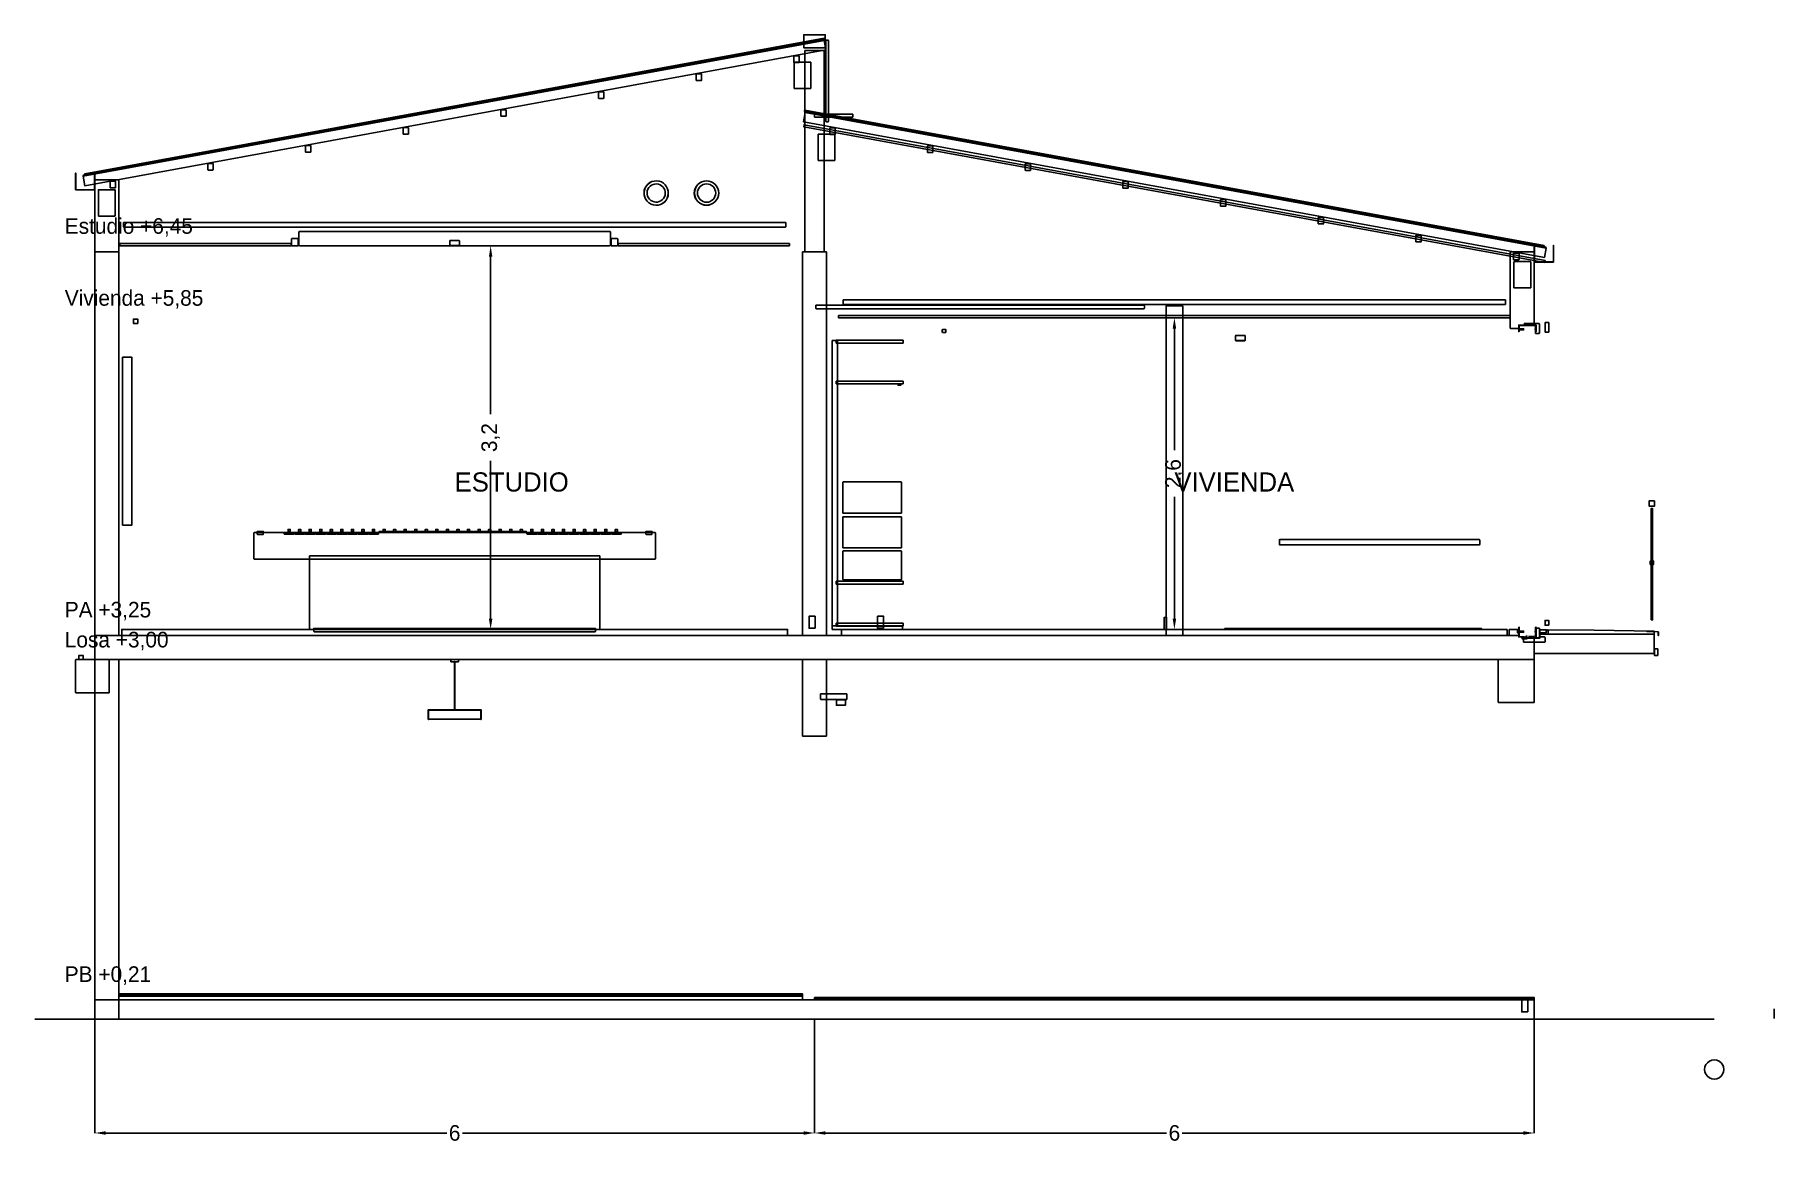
# Model space of a CAD drawing. Header units: metres. Extents: x 439.5 to 502.8, y -1 to 8.2.
# Drawn here: x 439.5 to 454, y -1.04 to 8.21 of the extents above.
import ezdxf

# ---------------------------------------------------------------- set-up
doc = ezdxf.new("R2010")
doc.units = ezdxf.units.M
for name, color, linetype in [('CORTE', 7, 'Continuous'), ('COTAS', 4, 'Continuous'), ('TEXTOS', 7, 'Continuous'), ('VISTA', 8, 'Continuous')]:
    doc.layers.add(name, color=color, linetype=linetype)
doc.dimstyles.get("Standard").update_dxf_attribs({"dimtxt": 2.5, "dimasz": 2.5, "dimexe": 1.25, "dimexo": 0.625, "dimtad": 1, "dimcen": 2.5, "dimazin": 3, "dimtfac": 1, "dimtmove": 0, "dimatfit": 3})

msp = doc.modelspace()

# ---------------------------------------------------------------- texts
at = {"layer": 'TEXTOS'}
for s, height, p in [('Estudio +6,45', 0.13, (439.75, 6.55)), ('Vivienda +5,85', 0.13, (439.75, 5.95)), ('ESTUDIO', 0.16, (443, 4.4)), ('VIVIENDA', 0.16, (449, 4.4)), ('PA +3,25', 0.13, (439.75, 3.35)), ('Losa +3,00', 0.13, (439.75, 3.1)), ('PB +0,21', 0.13, (439.75, 0.31))]:
    msp.add_text(s, height=height, dxfattribs=at).set_placement(p)

# ---------------------------------------------------------------- blocks, each defined once
blk = doc.blocks.new('_CLOSEDFILLED')
at = {"color": 0, "linetype": 'BYBLOCK'}
blk.add_solid([(-1, 0.16), (0, 0), (-1, -0.16)], dxfattribs=at)
blk = doc.blocks.new('*D1')
for p, q in [((443.3, 6.45), (443.3, 6.45)), ((443.3, 5.045), (443.3, 6.36)), ((443.3, 3.34), (443.3, 4.655)), ((443.3, 3.25), (443.3, 3.25))]:
    blk.add_line(p, q)
at = {"layer": 'Defpoints'}
for p in [(443.3, 6.45), (443.3, 3.25), (443.3, 3.25)]:
    blk.add_point(p, dxfattribs=at)
at = {"layer": 'COTAS', "xscale": 0.09, "yscale": 0.09}
for p, rotation in [((443.3, 6.45), 90), ((443.3, 3.25), 270)]:
    blk.add_blockref('_CLOSEDFILLED', p, dxfattribs=dict(at, rotation=rotation))
at = {"layer": 'COTAS', "insert": (443.3, 4.85), "char_height": 0.13, "attachment_point": 5, "rotation": 90}
blk.add_mtext('3,2', dxfattribs=at)
blk = doc.blocks.new('*D2')
for p, q in [((449, 5.85), (449, 5.85)), ((449, 4.745), (449, 5.76)), ((449, 3.34), (449, 4.355)), ((449, 3.25), (449, 3.25))]:
    blk.add_line(p, q)
at = {"layer": 'Defpoints'}
for p in [(449, 5.85), (449, 3.25), (449, 3.25)]:
    blk.add_point(p, dxfattribs=at)
at = {"layer": 'COTAS', "xscale": 0.09, "yscale": 0.09}
for p, rotation in [((449, 5.85), 90), ((449, 3.25), 270)]:
    blk.add_blockref('_CLOSEDFILLED', p, dxfattribs=dict(at, rotation=rotation))
at = {"layer": 'COTAS', "insert": (449, 4.55), "char_height": 0.13, "attachment_point": 5, "rotation": 90}
blk.add_mtext('2,6', dxfattribs=at)
blk = doc.blocks.new('*D3')
for p, q in [((440, 0), (440, -0.95)), ((446, 0), (446, -0.95)), ((440.09, -0.95), (442.935, -0.95)), ((443.065, -0.95), (445.91, -0.95))]:
    blk.add_line(p, q)
at = {"layer": 'Defpoints'}
for p in [(440, 0), (446, 0), (440, -0.95)]:
    blk.add_point(p, dxfattribs=at)
at = {"layer": 'COTAS', "xscale": 0.09, "yscale": 0.09, "rotation": 180}
blk.add_blockref('_CLOSEDFILLED', (440, -0.95), dxfattribs=at)
at = {"layer": 'COTAS', "xscale": 0.09, "yscale": 0.09}
blk.add_blockref('_CLOSEDFILLED', (446, -0.95), dxfattribs=at)
at = {"layer": 'COTAS', "insert": (443, -0.95), "char_height": 0.13, "attachment_point": 5}
blk.add_mtext('6', dxfattribs=at)
blk = doc.blocks.new('*D4')
for p, q in [((446, 0), (446, -0.95)), ((452, 0), (452, -0.95)), ((446.09, -0.95), (448.935, -0.95)), ((449.065, -0.95), (451.91, -0.95))]:
    blk.add_line(p, q)
at = {"layer": 'Defpoints'}
for p in [(446, 0), (452, 0), (446, -0.95)]:
    blk.add_point(p, dxfattribs=at)
at = {"layer": 'COTAS', "xscale": 0.09, "yscale": 0.09, "rotation": 180}
blk.add_blockref('_CLOSEDFILLED', (446, -0.95), dxfattribs=at)
at = {"layer": 'COTAS', "xscale": 0.09, "yscale": 0.09}
blk.add_blockref('_CLOSEDFILLED', (452, -0.95), dxfattribs=at)
at = {"layer": 'COTAS', "insert": (449, -0.95), "char_height": 0.13, "attachment_point": 5}
blk.add_mtext('6', dxfattribs=at)

# ---------------------------------------------------------------- dimensions: what is measured, and where the dimension line sits
at = {"layer": 'COTAS'}
for base, p1, p2, picture, middle in [((443.3, 3.25), (443.3, 3.25), (443.3, 6.45), '*D1', (443.3, 4.85)), ((449, 3.25), (449, 3.25), (449, 5.85), '*D2', (449, 4.55))]:
    dim = msp.add_linear_dim(base=base, p1=p1, p2=p2, angle=90, dimstyle='Standard', override={"dimtxt": 0.13, "dimasz": 0.09}, dxfattribs=at)
    dim.commit()
    dim.dimension.update_dxf_attribs({"geometry": picture, "text_midpoint": middle})
for base, p1, p2, picture, middle in [((440, -0.95), (440, 0), (446, 0), '*D3', (443, -0.95)), ((446, -0.95), (446, 0), (452, 0), '*D4', (449, -0.95))]:
    dim = msp.add_linear_dim(base=base, p1=p1, p2=p2, dimstyle='Standard', override={"dimtxt": 0.13, "dimasz": 0.09}, dxfattribs=at)
    dim.commit()
    dim.dimension.update_dxf_attribs({"geometry": picture, "text_midpoint": middle})

# ---------------------------------------------------------------- linework, layer by layer
at = {"layer": 'CORTE'}
for p, q in [((439.84, 2.997), (439.841, 2.998)), ((439.84, 2.997), (439.84, 2.995)), ((439.84, 2.86), (439.84, 2.995)), ((439.842, 2.999), (439.841, 2.999)), ((439.841, 2.998), (439.841, 2.999)), ((439.841, 2.998), (439.841, 2.998)), ((439.843, 3), (439.842, 2.999)), ((439.842, 2.999), (439.842, 2.999)), ((439.844, 3), (439.843, 3)), ((439.98, 3), (439.844, 3)), ((440.115, 3), (439.98, 3)), ((440, 2.997), (440.001, 2.998)), ((440, 2.997), (440, 2.995)), ((440, 1.5), (440, 2.995)), ((440.002, 2.999), (440.001, 2.999)), ((440.001, 2.998), (440.001, 2.999)), ((440.001, 2.998), (440.001, 2.998)), ((440.003, 3), (440.002, 2.999)), ((440.002, 2.999), (440.002, 2.999)), ((440.005, 3), (440.003, 3)), ((440.1, 3), (440.005, 3)), ((440.195, 3), (440.1, 3)), ((440.117, 3), (440.115, 3)), ((440.118, 2.999), (440.117, 3)), ((440.118, 2.999), (440.118, 2.999)), ((440.119, 2.999), (440.118, 2.999)), ((440.119, 2.999), (440.119, 2.998)), ((440.119, 2.998), (440.12, 2.997)), ((440.119, 2.998), (440.119, 2.998)), ((440.12, 2.995), (440.12, 2.997)), ((440.12, 2.995), (440.12, 2.86)), ((440.197, 3), (440.195, 3)), ((440.198, 2.999), (440.197, 3)), ((440.198, 2.999), (440.198, 2.999)), ((440.199, 2.999), (440.198, 2.999)), ((440.199, 2.999), (440.199, 2.998)), ((440.199, 2.998), (440.2, 2.997)), ((440.199, 2.998), (440.199, 2.998)), ((440.2, 2.995), (440.2, 2.997)), ((440.2, 2.995), (440.2, 1.5)), ((439.84, 2.86), (439.84, 2.724)), ((440.12, 2.724), (440.12, 2.86)), ((439.84, 2.723), (439.84, 2.724)), ((439.84, 2.723), (439.841, 2.722)), ((439.841, 2.722), (439.841, 2.721)), ((439.841, 2.722), (439.841, 2.722)), ((439.841, 2.721), (439.842, 2.721)), ((439.842, 2.721), (439.842, 2.721)), ((439.842, 2.721), (439.843, 2.72)), ((439.843, 2.72), (439.844, 2.72)), ((439.844, 2.72), (439.98, 2.72)), ((439.98, 2.72), (439.98, 2.72)), ((439.98, 2.72), (440.115, 2.72)), ((440.115, 2.72), (440.117, 2.72)), ((440.117, 2.72), (440.118, 2.721)), ((440.118, 2.721), (440.118, 2.721)), ((440.118, 2.721), (440.119, 2.721)), ((440.119, 2.722), (440.12, 2.723)), ((440.119, 2.721), (440.119, 2.722)), ((440.119, 2.722), (440.119, 2.722)), ((440.12, 2.724), (440.12, 2.723)), ((440, 1.5), (440, 1.5)), ((440, 1.5), (440, 0.004)), ((440.2, 0.004), (440.2, 1.5)), ((440, 0.003), (440, 0.004)), ((440, 0.003), (440.001, 0.002)), ((440.001, 0.002), (440.001, 0.001)), ((440.001, 0.002), (440.001, 0.002)), ((440.001, 0.001), (440.002, 0.001)), ((440.002, 0.001), (440.002, 0.001)), ((440.002, 0.001), (440.003, 0)), ((440.003, 0), (440.005, 0)), ((440.005, 0), (440.1, 0)), ((440.1, 0), (440.195, 0)), ((440.195, 0), (440.197, 0)), ((440.197, 0), (440.198, 0.001)), ((440.198, 0.001), (440.198, 0.001)), ((440.198, 0.001), (440.199, 0.001)), ((440.199, 0.002), (440.2, 0.003)), ((440.199, 0.001), (440.199, 0.002)), ((440.199, 0.002), (440.199, 0.002)), ((440.2, 0.004), (440.2, 0.003))]:
    msp.add_line(p, q, dxfattribs=at)
for points in [[(446.079, 8.17), (439.902, 7.037), (439.902, 7.038), (446.079, 8.17), (446.079, 8.17)], [(446.093, 8.084), (439.916, 6.951), (439.902, 7.03), (446.079, 8.162), (446.093, 8.084)], [(446.095, 7.486), (446.094, 7.487), (446.094, 8.163), (446.095, 8.164), (446.096, 8.165), (446.114, 8.165), (446.115, 8.164), (446.116, 8.163), (446.116, 7.487), (446.115, 7.486), (446.114, 7.485), (446.096, 7.485), (446.095, 7.486)], [(445.828, 7.979), (445.827, 7.98), (445.827, 8.031), (445.828, 8.032), (445.829, 8.033), (445.87, 8.033), (445.872, 8.032), (445.873, 8.031), (445.873, 7.98), (445.872, 7.979), (445.87, 7.978), (445.829, 7.978), (445.828, 7.979)], [(445.831, 7.762), (445.83, 7.764), (445.83, 7.98), (445.831, 7.981), (445.832, 7.982), (445.968, 7.982), (445.969, 7.981), (445.97, 7.98), (445.97, 7.764), (445.969, 7.762), (445.968, 7.762), (445.832, 7.762), (445.831, 7.762)], [(445.921, 6.401), (445.92, 6.402), (445.92, 8.078), (445.921, 8.079), (445.922, 8.08), (446.078, 8.08), (446.079, 8.079), (446.08, 8.078), (446.08, 6.402), (446.079, 6.401), (446.078, 6.4), (445.922, 6.4), (445.921, 6.401)], [(445.014, 7.829), (445.013, 7.831), (445.013, 7.882), (445.014, 7.883), (445.015, 7.884), (445.056, 7.884), (445.058, 7.883), (445.058, 7.882), (445.058, 7.831), (445.058, 7.829), (445.056, 7.829), (445.015, 7.829), (445.014, 7.829)], [(444.2, 7.68), (444.199, 7.681), (444.199, 7.732), (444.2, 7.734), (444.201, 7.734), (444.242, 7.734), (444.243, 7.734), (444.244, 7.732), (444.244, 7.681), (444.243, 7.68), (444.242, 7.679), (444.201, 7.679), (444.2, 7.68)], [(443.385, 7.531), (443.385, 7.532), (443.385, 7.583), (443.385, 7.585), (443.387, 7.585), (443.428, 7.585), (443.429, 7.585), (443.43, 7.583), (443.43, 7.532), (443.429, 7.531), (443.428, 7.53), (443.387, 7.53), (443.385, 7.531)], [(452.084, 6.351), (445.907, 7.484), (445.921, 7.562), (452.098, 6.43), (452.084, 6.351)], [(452.098, 6.437), (445.921, 7.57), (445.921, 7.57), (452.098, 6.438), (452.098, 6.437)], [(446.001, 7.523), (446, 7.524), (446, 7.545), (446.001, 7.547), (446.002, 7.548), (446.318, 7.548), (446.319, 7.547), (446.32, 7.545), (446.32, 7.524), (446.319, 7.523), (446.318, 7.522), (446.002, 7.522), (446.001, 7.523)], [(442.571, 7.381), (442.57, 7.383), (442.57, 7.434), (442.571, 7.435), (442.572, 7.436), (442.613, 7.436), (442.615, 7.435), (442.615, 7.434), (442.615, 7.383), (442.615, 7.381), (442.613, 7.381), (442.572, 7.381), (442.571, 7.381)], [(452.087, 6.31), (445.91, 7.443), (445.913, 7.46), (452.09, 6.327), (452.087, 6.31)], [(446.128, 7.379), (446.127, 7.38), (446.127, 7.431), (446.128, 7.432), (446.13, 7.433), (446.171, 7.433), (446.172, 7.432), (446.173, 7.431), (446.173, 7.38), (446.172, 7.379), (446.171, 7.378), (446.13, 7.378), (446.128, 7.379)], [(441.757, 7.232), (441.756, 7.234), (441.756, 7.285), (441.757, 7.286), (441.758, 7.287), (441.799, 7.287), (441.8, 7.286), (441.801, 7.285), (441.801, 7.234), (441.8, 7.232), (441.799, 7.232), (441.758, 7.232), (441.757, 7.232)], [(446.031, 7.162), (446.03, 7.164), (446.03, 7.38), (446.031, 7.381), (446.032, 7.382), (446.168, 7.382), (446.169, 7.381), (446.17, 7.38), (446.17, 7.164), (446.169, 7.162), (446.168, 7.162), (446.032, 7.162), (446.031, 7.162)], [(446.942, 7.229), (446.942, 7.231), (446.942, 7.282), (446.942, 7.283), (446.944, 7.284), (446.985, 7.284), (446.986, 7.283), (446.987, 7.282), (446.987, 7.231), (446.986, 7.229), (446.985, 7.229), (446.944, 7.229), (446.942, 7.229)], [(440.942, 7.083), (440.942, 7.084), (440.942, 7.135), (440.942, 7.137), (440.944, 7.137), (440.985, 7.137), (440.986, 7.137), (440.987, 7.135), (440.987, 7.084), (440.986, 7.083), (440.985, 7.082), (440.944, 7.082), (440.942, 7.083)], [(447.757, 7.08), (447.756, 7.081), (447.756, 7.132), (447.757, 7.134), (447.758, 7.134), (447.799, 7.134), (447.8, 7.134), (447.801, 7.132), (447.801, 7.081), (447.8, 7.08), (447.799, 7.079), (447.758, 7.079), (447.757, 7.08)], [(440.002, 7), (440.198, 7), (440.199, 7), (440.2, 7), (440.2, 6.402), (440.199, 6.401), (440.198, 6.4), (440.002, 6.4), (440.001, 6.401), (440, 6.402), (440, 6.491), (440, 6.999), (440.001, 7), (440.002, 7)], [(440.128, 6.934), (440.127, 6.935), (440.127, 6.986), (440.128, 6.987), (440.13, 6.988), (440.171, 6.988), (440.172, 6.987), (440.173, 6.986), (440.173, 6.935), (440.172, 6.934), (440.171, 6.933), (440.13, 6.933), (440.128, 6.934)], [(444.778, 6.866), (444.772, 6.847), (444.762, 6.83), (444.748, 6.816), (444.733, 6.804), (444.715, 6.795), (444.696, 6.79), (444.676, 6.789), (444.656, 6.792), (444.637, 6.798), (444.62, 6.808), (444.606, 6.822), (444.594, 6.837), (444.585, 6.855), (444.58, 6.874), (444.579, 6.894), (444.582, 6.914), (444.588, 6.933), (444.598, 6.95), (444.612, 6.964), (444.627, 6.976), (444.645, 6.985), (444.664, 6.99), (444.684, 6.991), (444.704, 6.988), (444.723, 6.982), (444.74, 6.972), (444.754, 6.958), (444.766, 6.943), (444.775, 6.925), (444.78, 6.906), (444.781, 6.886), (444.778, 6.866)], [(445.007, 6.929), (445.016, 6.946), (445.029, 6.961), (445.044, 6.974), (445.061, 6.983), (445.08, 6.989), (445.1, 6.991), (445.12, 6.989), (445.139, 6.983), (445.156, 6.974), (445.171, 6.961), (445.184, 6.946), (445.193, 6.929), (445.199, 6.91), (445.201, 6.89), (445.199, 6.87), (445.193, 6.851), (445.184, 6.834), (445.171, 6.819), (445.156, 6.806), (445.139, 6.797), (445.12, 6.791), (445.1, 6.789), (445.08, 6.791), (445.061, 6.797), (445.044, 6.806), (445.029, 6.819), (445.016, 6.834), (445.007, 6.851), (445.001, 6.87), (444.999, 6.89), (445.001, 6.91), (445.007, 6.929)], [(448.571, 6.931), (448.57, 6.932), (448.57, 6.983), (448.571, 6.985), (448.572, 6.985), (448.613, 6.985), (448.615, 6.985), (448.615, 6.983), (448.615, 6.932), (448.615, 6.931), (448.613, 6.93), (448.572, 6.93), (448.571, 6.931)], [(440.031, 6.699), (440.03, 6.7), (440.03, 6.916), (440.031, 6.918), (440.032, 6.918), (440.168, 6.918), (440.169, 6.918), (440.17, 6.916), (440.17, 6.7), (440.169, 6.699), (440.168, 6.698), (440.032, 6.698), (440.031, 6.699)], [(449.385, 6.781), (449.385, 6.783), (449.385, 6.834), (449.385, 6.835), (449.387, 6.836), (449.428, 6.836), (449.429, 6.835), (449.43, 6.834), (449.43, 6.783), (449.429, 6.781), (449.428, 6.781), (449.387, 6.781), (449.385, 6.781)], [(450.2, 6.632), (450.199, 6.634), (450.199, 6.685), (450.2, 6.686), (450.201, 6.687), (450.242, 6.687), (450.243, 6.686), (450.244, 6.685), (450.244, 6.634), (450.243, 6.632), (450.242, 6.632), (450.201, 6.632), (450.2, 6.632)], [(440.241, 6.606), (440.24, 6.607), (440.24, 6.643), (440.241, 6.644), (440.242, 6.645), (445.758, 6.645), (445.759, 6.644), (445.76, 6.643), (445.76, 6.607), (445.759, 6.606), (445.758, 6.605), (440.242, 6.605), (440.241, 6.606)], [(441.703, 6.453), (441.702, 6.453), (441.702, 6.454), (441.701, 6.456), (441.7, 6.459), (441.7, 6.5), (441.7, 6.561), (441.701, 6.563), (441.702, 6.566), (441.702, 6.567), (441.703, 6.567), (441.703, 6.568), (441.704, 6.568), (441.706, 6.569), (441.709, 6.57), (442.742, 6.57), (444.291, 6.57), (444.293, 6.569), (444.296, 6.568), (444.297, 6.568), (444.297, 6.567), (444.298, 6.567), (444.298, 6.566), (444.299, 6.563), (444.3, 6.561), (444.3, 6.5), (444.3, 6.459), (444.299, 6.456), (444.298, 6.454), (444.298, 6.453), (444.297, 6.453), (444.297, 6.452), (444.296, 6.452), (444.293, 6.451), (444.291, 6.45), (442.742, 6.45), (441.709, 6.45), (441.706, 6.451), (441.704, 6.452), (441.703, 6.452), (441.703, 6.453)], [(451.014, 6.483), (451.013, 6.484), (451.013, 6.535), (451.014, 6.537), (451.015, 6.537), (451.056, 6.537), (451.058, 6.537), (451.058, 6.535), (451.058, 6.484), (451.058, 6.483), (451.056, 6.482), (451.015, 6.482), (451.014, 6.483)], [(440.001, 3.201), (440.001, 3.202), (440.001, 3.202), (440, 3.203), (440, 3.204), (440, 4.8), (440, 6.396), (440, 6.397), (440.001, 6.398), (440.001, 6.398), (440.001, 6.399), (440.002, 6.399), (440.002, 6.399), (440.003, 6.4), (440.005, 6.4), (440.1, 6.4), (440.195, 6.4), (440.197, 6.4), (440.198, 6.399), (440.198, 6.399), (440.199, 6.399), (440.199, 6.398), (440.199, 6.398), (440.2, 6.397), (440.2, 6.396), (440.2, 4.8), (440.2, 3.204), (440.2, 3.203), (440.199, 3.202), (440.199, 3.202), (440.199, 3.201), (440.198, 3.201), (440.198, 3.201), (440.197, 3.2), (440.195, 3.2), (440.1, 3.2), (440.005, 3.2), (440.003, 3.2), (440.002, 3.201), (440.002, 3.201), (440.001, 3.201)], [(441.636, 6.468), (441.636, 6.45), (440.21, 6.45), (440.21, 6.468), (441.636, 6.468)], [(444.364, 6.45), (444.364, 6.468), (445.79, 6.468), (445.79, 6.45), (444.364, 6.45)], [(451.801, 5.761), (451.801, 5.762), (451.801, 5.762), (451.8, 5.763), (451.8, 5.764), (451.8, 6.08), (451.8, 6.396), (451.8, 6.397), (451.801, 6.398), (451.801, 6.398), (451.801, 6.399), (451.802, 6.399), (451.802, 6.399), (451.803, 6.4), (451.805, 6.4), (451.9, 6.4), (451.995, 6.4), (451.997, 6.4), (451.998, 6.399), (451.998, 6.399), (451.999, 6.399), (451.999, 6.398), (451.999, 6.398), (452, 6.397), (452, 6.396), (452, 6.08), (452, 5.802), (451.918, 5.802), (451.918, 5.788), (451.87, 5.788), (451.87, 5.76), (451.805, 5.76), (451.803, 5.76), (451.802, 5.761), (451.802, 5.761), (451.801, 5.761)], [(451.828, 6.334), (451.827, 6.335), (451.827, 6.386), (451.828, 6.387), (451.829, 6.388), (451.871, 6.388), (451.872, 6.387), (451.873, 6.386), (451.873, 6.335), (451.872, 6.334), (451.871, 6.333), (451.829, 6.333), (451.828, 6.334)], [(451.831, 6.099), (451.83, 6.1), (451.83, 6.316), (451.831, 6.318), (451.832, 6.318), (451.968, 6.318), (451.969, 6.318), (451.97, 6.316), (451.97, 6.1), (451.969, 6.099), (451.968, 6.098), (451.832, 6.098), (451.831, 6.099)], [(446.011, 5.926), (446.011, 5.927), (446.011, 5.927), (446.01, 5.929), (446.01, 5.929), (446.01, 5.946), (446.01, 5.95), (446.011, 5.953), (446.011, 5.953), (446.011, 5.954), (446.011, 5.954), (446.012, 5.954), (446.012, 5.954), (446.014, 5.955), (446.014, 5.955), (448.21, 5.955), (448.746, 5.955), (448.748, 5.954), (448.748, 5.954), (448.749, 5.954), (448.749, 5.954), (448.749, 5.954), (448.749, 5.953), (448.749, 5.953), (448.75, 5.95), (448.75, 5.946), (448.75, 5.929), (448.75, 5.929), (448.749, 5.927), (448.749, 5.927), (448.749, 5.926), (448.749, 5.926), (448.748, 5.926), (448.748, 5.926), (448.746, 5.925), (448.21, 5.925), (446.014, 5.925), (446.014, 5.925), (446.012, 5.926), (446.012, 5.926), (446.011, 5.926)], [(446.241, 5.961), (446.24, 5.962), (446.24, 5.998), (446.241, 5.999), (446.242, 6), (451.758, 6), (451.759, 5.999), (451.76, 5.998), (451.76, 5.962), (451.759, 5.961), (451.758, 5.96), (446.242, 5.96), (446.241, 5.961)], [(448.931, 3.201), (448.931, 3.201), (448.931, 3.202), (448.931, 3.202), (448.93, 3.204), (448.93, 3.508), (448.93, 5.946), (448.93, 5.946), (448.931, 5.948), (448.931, 5.948), (448.931, 5.949), (448.931, 5.949), (448.932, 5.949), (448.932, 5.949), (448.935, 5.95), (448.949, 5.95), (449.065, 5.95), (449.066, 5.95), (449.068, 5.949), (449.068, 5.949), (449.069, 5.949), (449.069, 5.948), (449.069, 5.948), (449.07, 5.946), (449.07, 5.946), (449.07, 3.508), (449.07, 3.204), (449.069, 3.202), (449.069, 3.202), (449.069, 3.201), (449.069, 3.201), (449.068, 3.201), (449.068, 3.201), (449.066, 3.2), (449.065, 3.2), (448.949, 3.2), (448.935, 3.2), (448.932, 3.201), (448.932, 3.201), (448.931, 3.201), (448.931, 3.201)], [(451.8, 5.85), (447.996, 5.85), (446.2, 5.85), (446.2, 5.868), (446.652, 5.868), (451.8, 5.868), (451.8, 5.85)], [(452, 3), (440, 3), (440, 3.2), (451.87, 3.2), (451.87, 3.187), (451.918, 3.187), (451.918, 3.178), (451.919, 3.178), (451.919, 3.176), (452, 3.176), (452, 3)], [(439.902, 2.998), (439.885, 2.998), (439.868, 2.998), (439.868, 3.015), (439.868, 3.033), (439.885, 3.033), (439.902, 3.033), (439.902, 3.015), (439.902, 2.998)], [(445.901, 2.361), (445.901, 2.362), (445.901, 2.362), (445.9, 2.363), (445.9, 2.365), (445.9, 2.68), (445.9, 2.995), (445.9, 2.997), (445.901, 2.998), (445.901, 2.998), (445.901, 2.999), (445.902, 2.999), (445.902, 2.999), (445.903, 3), (445.904, 3), (446, 3), (446.096, 3), (446.097, 3), (446.098, 2.999), (446.098, 2.999), (446.099, 2.999), (446.099, 2.998), (446.099, 2.998), (446.1, 2.997), (446.1, 2.995), (446.1, 2.68), (446.1, 2.365), (446.1, 2.363), (446.099, 2.362), (446.099, 2.362), (446.099, 2.361), (446.098, 2.361), (446.098, 2.361), (446.097, 2.36), (446.096, 2.36), (446, 2.36), (445.904, 2.36), (445.903, 2.36), (445.902, 2.361), (445.902, 2.361), (445.901, 2.361)], [(451.701, 2.641), (451.701, 2.642), (451.701, 2.642), (451.7, 2.643), (451.7, 2.644), (451.7, 2.82), (451.7, 2.995), (451.7, 2.997), (451.701, 2.998), (451.701, 2.998), (451.701, 2.999), (451.702, 2.999), (451.702, 2.999), (451.703, 3), (451.704, 3), (451.85, 3), (451.995, 3), (451.997, 3), (451.998, 2.999), (451.998, 2.999), (451.999, 2.999), (451.999, 2.998), (451.999, 2.998), (452, 2.997), (452, 2.995), (452, 2.82), (452, 2.644), (452, 2.643), (451.999, 2.642), (451.999, 2.642), (451.999, 2.641), (451.998, 2.641), (451.998, 2.641), (451.997, 2.64), (451.995, 2.64), (451.85, 2.64), (451.704, 2.64), (451.703, 2.64), (451.702, 2.641), (451.702, 2.641), (451.701, 2.641)], [(440.001, 0.001), (440.001, 0.002), (440.001, 0.002), (440, 0.003), (440, 0.004), (440, 0.08), (440, 0.155), (440, 0.157), (440.001, 0.158), (440.001, 0.158), (440.001, 0.159), (440.002, 0.159), (440.002, 0.159), (440.003, 0.16), (440.005, 0.16), (440.923, 0.16), (446, 0.16), (446, 0.16), (451.995, 0.16), (451.997, 0.16), (451.998, 0.159), (451.998, 0.159), (451.999, 0.159), (451.999, 0.158), (451.999, 0.158), (452, 0.157), (452, 0.155), (452, 0.08), (452, 0.004), (452, 0.003), (451.999, 0.002), (451.999, 0.002), (451.999, 0.001), (451.998, 0.001), (451.998, 0.001), (451.997, 0), (451.995, 0), (446, 0), (440.923, 0), (440.005, 0), (440.003, 0), (440.002, 0.001), (440.002, 0.001), (440.001, 0.001)]]:
    msp.add_lwpolyline(points, close=True, dxfattribs=at)
at = {"layer": 'VISTA'}
for p, q in [((451.923, 5.801), (451.921, 5.8)), ((451.921, 5.8), (451.921, 5.8)), ((451.923, 5.801), (451.923, 5.801)), ((452.033, 5.801), (451.923, 5.801)), ((452.033, 5.801), (452.033, 5.801)), ((452.041, 5.801), (452.033, 5.801)), ((452.043, 5.8), (452.041, 5.801)), ((452.043, 5.8), (452.043, 5.8)), ((452.043, 5.8), (452.043, 5.8)), ((446.181, 5.661), (446.18, 5.659)), ((446.18, 5.656), (446.18, 5.659)), ((446.18, 5.656), (446.18, 5.641)), ((446.181, 5.662), (446.181, 5.661)), ((446.181, 5.662), (446.181, 5.662)), ((446.183, 5.662), (446.181, 5.662)), ((446.181, 5.661), (446.181, 5.661)), ((446.181, 5.661), (446.181, 5.661)), ((446.181, 5.661), (446.181, 5.661)), ((446.183, 5.662), (446.183, 5.662)), ((446.641, 5.662), (446.183, 5.662)), ((446.736, 5.662), (446.641, 5.662)), ((446.738, 5.662), (446.736, 5.662)), ((446.739, 5.662), (446.738, 5.662)), ((446.739, 5.662), (446.739, 5.662)), ((446.739, 5.661), (446.739, 5.662)), ((446.74, 5.659), (446.739, 5.661)), ((446.739, 5.661), (446.739, 5.661)), ((446.739, 5.661), (446.739, 5.661)), ((446.739, 5.661), (446.739, 5.661)), ((446.74, 5.659), (446.74, 5.656)), ((446.74, 5.641), (446.74, 5.656)), ((451.92, 5.799), (451.919, 5.797)), ((451.919, 5.792), (451.919, 5.797)), ((451.919, 5.792), (451.919, 5.788)), ((452.015, 5.788), (451.919, 5.788)), ((451.921, 5.8), (451.92, 5.799)), ((451.92, 5.799), (451.92, 5.799)), ((452.01, 5.734), (452.01, 5.719)), ((452.015, 5.734), (452.01, 5.734)), ((452.01, 5.719), (452.033, 5.719)), ((452.015, 5.788), (452.015, 5.734)), ((452.041, 5.719), (452.033, 5.719)), ((452.041, 5.719), (452.043, 5.72)), ((452.044, 5.799), (452.043, 5.8)), ((452.043, 5.72), (452.044, 5.721)), ((452.043, 5.72), (452.043, 5.72)), ((452.043, 5.72), (452.043, 5.72)), ((452.044, 5.797), (452.044, 5.799)), ((452.044, 5.799), (452.044, 5.799)), ((452.044, 5.797), (452.044, 5.792)), ((452.044, 5.723), (452.044, 5.792)), ((452.044, 5.721), (452.044, 5.723)), ((452.044, 5.723), (452.044, 5.723)), ((446.18, 5.641), (446.181, 5.639)), ((446.18, 5.641), (446.18, 5.641)), ((446.181, 5.639), (446.181, 5.638)), ((446.181, 5.639), (446.181, 5.639)), ((446.181, 5.639), (446.181, 5.639)), ((446.181, 5.638), (446.181, 5.638)), ((446.181, 5.638), (446.183, 5.638)), ((446.183, 5.638), (446.183, 5.638)), ((446.183, 5.638), (446.641, 5.638)), ((446.641, 5.638), (446.736, 5.638)), ((446.736, 5.638), (446.738, 5.638)), ((446.738, 5.638), (446.739, 5.638)), ((446.739, 5.639), (446.74, 5.641)), ((446.739, 5.638), (446.739, 5.639)), ((446.739, 5.639), (446.739, 5.639)), ((446.739, 5.639), (446.739, 5.639)), ((446.739, 5.638), (446.739, 5.638)), ((446.74, 5.641), (446.74, 5.641)), ((446.181, 5.321), (446.18, 5.319)), ((446.18, 5.316), (446.18, 5.319)), ((446.18, 5.316), (446.18, 5.301)), ((446.18, 5.301), (446.181, 5.299)), ((446.18, 5.301), (446.18, 5.301)), ((446.181, 5.322), (446.181, 5.321)), ((446.181, 5.322), (446.181, 5.322)), ((446.183, 5.322), (446.181, 5.322)), ((446.181, 5.321), (446.181, 5.321)), ((446.181, 5.321), (446.181, 5.321)), ((446.181, 5.321), (446.181, 5.321)), ((446.181, 5.299), (446.181, 5.298)), ((446.181, 5.299), (446.181, 5.299)), ((446.181, 5.299), (446.181, 5.299)), ((446.181, 5.298), (446.181, 5.298)), ((446.181, 5.298), (446.183, 5.298)), ((446.183, 5.322), (446.183, 5.322)), ((446.641, 5.322), (446.183, 5.322)), ((446.183, 5.298), (446.183, 5.298)), ((446.183, 5.298), (446.641, 5.298)), ((446.736, 5.322), (446.641, 5.322)), ((446.641, 5.298), (446.736, 5.298)), ((446.738, 5.322), (446.736, 5.322)), ((446.736, 5.298), (446.738, 5.298)), ((446.739, 5.322), (446.738, 5.322)), ((446.738, 5.298), (446.739, 5.298)), ((446.739, 5.322), (446.739, 5.322)), ((446.739, 5.321), (446.739, 5.322)), ((446.74, 5.319), (446.739, 5.321)), ((446.739, 5.321), (446.739, 5.321)), ((446.739, 5.321), (446.739, 5.321)), ((446.739, 5.321), (446.739, 5.321)), ((446.739, 5.299), (446.74, 5.301)), ((446.739, 5.298), (446.739, 5.299)), ((446.739, 5.299), (446.739, 5.299)), ((446.739, 5.299), (446.739, 5.299)), ((446.739, 5.298), (446.739, 5.298)), ((446.74, 5.319), (446.74, 5.316)), ((446.74, 5.301), (446.74, 5.316)), ((446.74, 5.301), (446.74, 5.301)), ((441.791, 3.863), (441.79, 3.862)), ((441.79, 3.737), (441.79, 3.862)), ((441.79, 3.862), (441.79, 3.862)), ((441.79, 3.862), (441.79, 3.862)), ((441.791, 3.863), (441.791, 3.863)), ((441.791, 3.863), (441.791, 3.863)), ((441.792, 3.863), (441.791, 3.863)), ((441.791, 3.863), (441.791, 3.863)), ((441.792, 3.863), (441.792, 3.863)), ((441.792, 3.863), (443.715, 3.863)), ((444.208, 3.863), (443.715, 3.863)), ((444.209, 3.863), (444.208, 3.863)), ((444.209, 3.863), (444.209, 3.863)), ((444.209, 3.863), (444.209, 3.863)), ((444.209, 3.863), (444.209, 3.863)), ((444.21, 3.862), (444.209, 3.863)), ((444.209, 3.863), (444.209, 3.863)), ((444.21, 3.862), (444.21, 3.737)), ((444.21, 3.862), (444.21, 3.862)), ((444.21, 3.862), (444.21, 3.862)), ((441.79, 3.737), (441.79, 3.251)), ((444.21, 3.251), (444.21, 3.737)), ((446.181, 3.651), (446.18, 3.649)), ((446.18, 3.646), (446.18, 3.649)), ((446.18, 3.646), (446.18, 3.631)), ((446.18, 3.631), (446.181, 3.629)), ((446.18, 3.631), (446.18, 3.631)), ((446.181, 3.652), (446.181, 3.651)), ((446.181, 3.652), (446.181, 3.652)), ((446.183, 3.652), (446.181, 3.652)), ((446.181, 3.651), (446.181, 3.651)), ((446.181, 3.651), (446.181, 3.651)), ((446.181, 3.651), (446.181, 3.651)), ((446.181, 3.629), (446.181, 3.628)), ((446.181, 3.629), (446.181, 3.629)), ((446.181, 3.629), (446.181, 3.629)), ((446.181, 3.628), (446.181, 3.628)), ((446.181, 3.628), (446.183, 3.628)), ((446.183, 3.652), (446.183, 3.652)), ((446.641, 3.652), (446.183, 3.652)), ((446.183, 3.628), (446.183, 3.627)), ((446.183, 3.627), (446.641, 3.627)), ((446.736, 3.652), (446.641, 3.652)), ((446.641, 3.627), (446.736, 3.627)), ((446.738, 3.652), (446.736, 3.652)), ((446.736, 3.627), (446.738, 3.628)), ((446.739, 3.652), (446.738, 3.652)), ((446.738, 3.628), (446.739, 3.628)), ((446.739, 3.652), (446.739, 3.652)), ((446.739, 3.651), (446.739, 3.652)), ((446.74, 3.649), (446.739, 3.651)), ((446.739, 3.651), (446.739, 3.651)), ((446.739, 3.651), (446.739, 3.651)), ((446.739, 3.651), (446.739, 3.651)), ((446.739, 3.629), (446.74, 3.631)), ((446.739, 3.628), (446.739, 3.629)), ((446.739, 3.629), (446.739, 3.629)), ((446.739, 3.629), (446.739, 3.629)), ((446.739, 3.628), (446.739, 3.628)), ((446.74, 3.649), (446.74, 3.646)), ((446.74, 3.631), (446.74, 3.646)), ((446.74, 3.631), (446.74, 3.631)), ((441.79, 3.251), (441.791, 3.25)), ((441.79, 3.251), (441.79, 3.251)), ((441.79, 3.251), (441.79, 3.251)), ((441.79, 3.251), (441.79, 3.251)), ((441.791, 3.25), (441.791, 3.25)), ((441.791, 3.25), (441.791, 3.25)), ((441.791, 3.25), (441.792, 3.25)), ((441.792, 3.25), (441.792, 3.25)), ((441.792, 3.25), (443.715, 3.25)), ((444.208, 3.25), (443.715, 3.25)), ((444.208, 3.25), (444.209, 3.25)), ((444.209, 3.25), (444.21, 3.251)), ((444.209, 3.25), (444.209, 3.25)), ((444.209, 3.25), (444.209, 3.25)), ((444.209, 3.25), (444.209, 3.25)), ((444.21, 3.251), (444.21, 3.251)), ((444.21, 3.251), (444.21, 3.251)), ((444.21, 3.251), (444.21, 3.251)), ((446.181, 3.301), (446.18, 3.299)), ((446.18, 3.296), (446.18, 3.299)), ((446.18, 3.296), (446.18, 3.281)), ((446.18, 3.281), (446.181, 3.279)), ((446.18, 3.281), (446.18, 3.281)), ((446.181, 3.302), (446.181, 3.301)), ((446.181, 3.302), (446.181, 3.302)), ((446.183, 3.302), (446.181, 3.302)), ((446.181, 3.301), (446.181, 3.301)), ((446.181, 3.301), (446.181, 3.301)), ((446.181, 3.301), (446.181, 3.301)), ((446.181, 3.279), (446.181, 3.278)), ((446.181, 3.279), (446.181, 3.279)), ((446.181, 3.279), (446.181, 3.279)), ((446.181, 3.278), (446.181, 3.278)), ((446.181, 3.278), (446.183, 3.278)), ((446.183, 3.303), (446.183, 3.302)), ((446.641, 3.303), (446.183, 3.303)), ((446.183, 3.278), (446.183, 3.277)), ((446.183, 3.277), (446.641, 3.277)), ((446.226, 3.249), (446.225, 3.248)), ((446.225, 3.247), (446.225, 3.248)), ((446.225, 3.247), (446.225, 3.225)), ((446.225, 3.225), (446.225, 3.204)), ((446.225, 3.204), (446.225, 3.202)), ((446.226, 3.201), (446.225, 3.202)), ((446.226, 3.249), (446.227, 3.25)), ((446.226, 3.249), (446.226, 3.249)), ((446.226, 3.249), (446.226, 3.249)), ((446.226, 3.249), (446.226, 3.249)), ((446.226, 3.249), (446.226, 3.249)), ((446.226, 3.201), (446.226, 3.201)), ((446.226, 3.201), (446.226, 3.201)), ((446.226, 3.201), (446.227, 3.2)), ((446.226, 3.201), (446.226, 3.201)), ((446.226, 3.201), (446.226, 3.201)), ((446.228, 3.25), (446.227, 3.25)), ((446.227, 3.2), (446.228, 3.2)), ((446.228, 3.25), (448.953, 3.25)), ((446.736, 3.303), (446.641, 3.303)), ((446.641, 3.277), (446.736, 3.277)), ((446.738, 3.302), (446.736, 3.303)), ((446.736, 3.277), (446.738, 3.278)), ((446.739, 3.302), (446.738, 3.302)), ((446.738, 3.278), (446.739, 3.278)), ((446.739, 3.302), (446.739, 3.302)), ((446.739, 3.301), (446.739, 3.302)), ((446.74, 3.299), (446.739, 3.301)), ((446.739, 3.301), (446.739, 3.301)), ((446.739, 3.301), (446.739, 3.301)), ((446.739, 3.301), (446.739, 3.301)), ((446.739, 3.279), (446.74, 3.281)), ((446.739, 3.278), (446.739, 3.279)), ((446.739, 3.279), (446.739, 3.279)), ((446.739, 3.279), (446.739, 3.279)), ((446.739, 3.278), (446.739, 3.278)), ((446.74, 3.299), (446.74, 3.296)), ((446.74, 3.281), (446.74, 3.296)), ((446.74, 3.281), (446.74, 3.281)), ((448.93, 3.2), (448.293, 3.2)), ((449, 3.25), (448.953, 3.25)), ((449, 3.25), (451.772, 3.25)), ((451.772, 3.2), (449, 3.2)), ((451.773, 3.25), (451.772, 3.25)), ((451.772, 3.2), (451.773, 3.2)), ((451.774, 3.249), (451.773, 3.25)), ((451.773, 3.2), (451.774, 3.201)), ((451.774, 3.249), (451.774, 3.249)), ((451.774, 3.249), (451.774, 3.249)), ((451.774, 3.249), (451.775, 3.248)), ((451.774, 3.249), (451.774, 3.249)), ((451.774, 3.249), (451.774, 3.249)), ((451.774, 3.201), (451.775, 3.202)), ((451.774, 3.201), (451.774, 3.201)), ((451.774, 3.201), (451.774, 3.201)), ((451.774, 3.201), (451.774, 3.201)), ((451.774, 3.201), (451.774, 3.201)), ((451.775, 3.247), (451.775, 3.248)), ((451.775, 3.247), (451.775, 3.225)), ((451.775, 3.204), (451.775, 3.225)), ((451.775, 3.204), (451.775, 3.202)), ((451.871, 3.192), (451.871, 3.189)), ((451.951, 3.192), (452.003, 3.192)), ((452.014, 3.189), (452.014, 3.192)), ((452.033, 3.261), (452.015, 3.261)), ((452.015, 3.187), (452.015, 3.261)), ((452.033, 3.261), (452.041, 3.261)), ((452.043, 3.26), (452.041, 3.261)), ((452.043, 3.26), (452.043, 3.26)), ((452.043, 3.26), (452.043, 3.26)), ((452.044, 3.259), (452.043, 3.26)), ((452.044, 3.257), (452.044, 3.259)), ((452.044, 3.259), (452.044, 3.259)), ((452.044, 3.252), (452.044, 3.257)), ((452.044, 3.252), (452.044, 3.183)), ((451.871, 3.189), (451.871, 3.187)), ((451.919, 3.187), (451.919, 3.183)), ((451.92, 3.183), (451.919, 3.183)), ((451.92, 3.183), (451.92, 3.181)), ((451.92, 3.181), (451.921, 3.18)), ((451.921, 3.18), (451.921, 3.18)), ((451.921, 3.18), (451.923, 3.179)), ((451.923, 3.179), (451.923, 3.179)), ((451.975, 3.179), (451.923, 3.179)), ((451.951, 3.189), (452.003, 3.189)), ((452.003, 3.189), (451.951, 3.189)), ((452.003, 3.187), (451.951, 3.187)), ((451.969, 3.187), (452.003, 3.187)), ((451.975, 3.179), (452.01, 3.179)), ((452.033, 3.179), (452.01, 3.179)), ((452.014, 3.187), (452.014, 3.189)), ((452.041, 3.179), (452.033, 3.179)), ((452.043, 3.18), (452.041, 3.179)), ((452.043, 3.18), (452.044, 3.181)), ((452.043, 3.18), (452.043, 3.18)), ((452.043, 3.18), (452.043, 3.18)), ((452.044, 3.183), (452.044, 3.181)), ((452.044, 3.183), (452.044, 3.183)), ((439.5, 0), (453.5, 0)), ((454, 0.031), (454, 0.086)), ((454, 0.031), (454, 0.031)), ((454, 0.031), (454, 0.004))]:
    msp.add_line(p, q, dxfattribs=at)
for points in [[(439.918, 7.039), (439.917, 7.041), (439.916, 7.049), (439.916, 7.05), (439.917, 7.051), (446.081, 8.181), (446.082, 8.181), (446.083, 8.179), (446.084, 8.171), (446.084, 8.17), (446.083, 8.169), (439.919, 7.039), (439.918, 7.039)], [(445.91, 8.1), (445.91, 8.101), (445.91, 8.101), (445.91, 8.101), (445.91, 8.102), (445.91, 8.155), (445.91, 8.208), (445.91, 8.209), (445.91, 8.209), (445.91, 8.209), (445.91, 8.21), (445.911, 8.21), (445.911, 8.21), (445.911, 8.21), (445.912, 8.21), (446, 8.21), (446.088, 8.21), (446.089, 8.21), (446.089, 8.21), (446.089, 8.21), (446.09, 8.21), (446.09, 8.209), (446.09, 8.209), (446.09, 8.209), (446.09, 8.208), (446.09, 8.155), (446.09, 8.102), (446.09, 8.101), (446.09, 8.101), (446.09, 8.101), (446.09, 8.1), (446.089, 8.1), (446.089, 8.1), (446.089, 8.1), (446.088, 8.1), (446, 8.1), (445.912, 8.1), (445.911, 8.1), (445.911, 8.1), (445.911, 8.1), (445.91, 8.1)], [(445.916, 7.57), (445.916, 7.571), (445.917, 7.579), (445.918, 7.581), (445.919, 7.581), (452.083, 6.451), (452.084, 6.45), (452.084, 6.449), (452.083, 6.441), (452.082, 6.439), (452.081, 6.439), (445.917, 7.569), (445.916, 7.57)], [(439.84, 6.916), (439.84, 7.056), (439.841, 7.056), (439.841, 6.917), (439.999, 6.917), (439.999, 7.056), (440, 7.056), (440, 6.916), (439.84, 6.916)], [(444.779, 6.866), (444.772, 6.847), (444.762, 6.83), (444.749, 6.815), (444.733, 6.803), (444.715, 6.795), (444.696, 6.79), (444.676, 6.789), (444.656, 6.791), (444.637, 6.798), (444.62, 6.808), (444.605, 6.821), (444.593, 6.837), (444.585, 6.855), (444.58, 6.874), (444.579, 6.894), (444.581, 6.914), (444.588, 6.933), (444.598, 6.95), (444.611, 6.965), (444.627, 6.977), (444.645, 6.985), (444.664, 6.99), (444.684, 6.991), (444.704, 6.989), (444.723, 6.982), (444.74, 6.972), (444.755, 6.959), (444.767, 6.943), (444.775, 6.925), (444.78, 6.906), (444.781, 6.886), (444.779, 6.866)], [(444.754, 6.872), (444.749, 6.858), (444.741, 6.845), (444.731, 6.834), (444.72, 6.825), (444.706, 6.819), (444.692, 6.815), (444.677, 6.814), (444.662, 6.816), (444.648, 6.821), (444.635, 6.829), (444.624, 6.839), (444.615, 6.85), (444.609, 6.864), (444.605, 6.878), (444.604, 6.893), (444.606, 6.908), (444.611, 6.922), (444.619, 6.935), (444.629, 6.946), (444.64, 6.955), (444.654, 6.961), (444.668, 6.965), (444.683, 6.966), (444.698, 6.964), (444.712, 6.959), (444.725, 6.951), (444.736, 6.941), (444.745, 6.93), (444.751, 6.916), (444.755, 6.902), (444.756, 6.887), (444.754, 6.872)], [(445.006, 6.929), (445.016, 6.946), (445.028, 6.962), (445.044, 6.974), (445.061, 6.984), (445.08, 6.99), (445.1, 6.992), (445.12, 6.99), (445.139, 6.984), (445.156, 6.974), (445.172, 6.962), (445.184, 6.946), (445.194, 6.929), (445.2, 6.91), (445.202, 6.89), (445.2, 6.87), (445.194, 6.851), (445.184, 6.834), (445.172, 6.818), (445.156, 6.806), (445.139, 6.796), (445.12, 6.79), (445.1, 6.788), (445.08, 6.79), (445.061, 6.796), (445.044, 6.806), (445.028, 6.818), (445.016, 6.834), (445.006, 6.851), (445, 6.87), (444.998, 6.89), (445, 6.91), (445.006, 6.929)], [(445.03, 6.919), (445.037, 6.932), (445.046, 6.944), (445.058, 6.953), (445.071, 6.96), (445.085, 6.965), (445.1, 6.966), (445.115, 6.965), (445.129, 6.96), (445.142, 6.953), (445.154, 6.944), (445.163, 6.932), (445.17, 6.919), (445.175, 6.905), (445.176, 6.89), (445.175, 6.875), (445.17, 6.861), (445.163, 6.848), (445.154, 6.836), (445.142, 6.827), (445.129, 6.82), (445.115, 6.815), (445.1, 6.814), (445.085, 6.815), (445.071, 6.82), (445.058, 6.827), (445.046, 6.836), (445.037, 6.848), (445.03, 6.861), (445.025, 6.875), (445.024, 6.89), (445.025, 6.905), (445.03, 6.919)], [(441.641, 6.451), (441.641, 6.452), (441.641, 6.452), (441.64, 6.454), (441.64, 6.455), (441.64, 6.49), (441.64, 6.505), (441.641, 6.507), (441.641, 6.508), (441.641, 6.509), (441.641, 6.509), (441.642, 6.509), (441.642, 6.509), (441.644, 6.51), (441.644, 6.51), (441.696, 6.51), (441.696, 6.45), (441.644, 6.45), (441.644, 6.45), (441.642, 6.451), (441.642, 6.451), (441.641, 6.451)], [(442.961, 6.451), (442.961, 6.452), (442.961, 6.452), (442.96, 6.453), (442.96, 6.455), (442.96, 6.473), (442.96, 6.49), (442.96, 6.492), (442.961, 6.493), (442.961, 6.493), (442.961, 6.494), (442.962, 6.494), (442.962, 6.494), (442.963, 6.495), (442.964, 6.495), (443, 6.495), (443.036, 6.495), (443.037, 6.495), (443.038, 6.494), (443.038, 6.494), (443.039, 6.494), (443.039, 6.493), (443.039, 6.493), (443.04, 6.492), (443.04, 6.49), (443.04, 6.473), (443.04, 6.455), (443.04, 6.453), (443.039, 6.452), (443.039, 6.452), (443.039, 6.451), (443.038, 6.451), (443.038, 6.451), (443.037, 6.45), (443.036, 6.45), (443, 6.45), (442.964, 6.45), (442.963, 6.45), (442.962, 6.451), (442.962, 6.451), (442.961, 6.451)], [(442.965, 6.45), (442.964, 6.45), (442.964, 6.452), (442.965, 6.452), (442.965, 6.452), (443.035, 6.452), (443.035, 6.452), (443.036, 6.452), (443.036, 6.45), (443.035, 6.45), (443.035, 6.45), (442.965, 6.45), (442.965, 6.45)], [(444.304, 6.45), (444.304, 6.51), (444.356, 6.51), (444.357, 6.509), (444.358, 6.509), (444.359, 6.509), (444.359, 6.509), (444.359, 6.509), (444.359, 6.508), (444.359, 6.507), (444.36, 6.505), (444.36, 6.49), (444.36, 6.455), (444.36, 6.454), (444.359, 6.452), (444.359, 6.452), (444.359, 6.451), (444.359, 6.451), (444.358, 6.451), (444.357, 6.451), (444.356, 6.45), (444.304, 6.45)], [(445.901, 3.201), (445.901, 3.202), (445.901, 3.202), (445.9, 3.203), (445.9, 3.204), (445.9, 4.8), (445.9, 6.396), (445.9, 6.397), (445.901, 6.398), (445.901, 6.398), (445.901, 6.399), (445.902, 6.399), (445.902, 6.399), (445.903, 6.4), (445.904, 6.4), (446, 6.4), (446.096, 6.4), (446.097, 6.4), (446.098, 6.399), (446.098, 6.399), (446.099, 6.399), (446.099, 6.398), (446.099, 6.398), (446.1, 6.397), (446.1, 6.396), (446.1, 4.8), (446.1, 3.204), (446.1, 3.203), (446.099, 3.202), (446.099, 3.202), (446.099, 3.201), (446.098, 3.201), (446.098, 3.201), (446.097, 3.2), (446.096, 3.2), (446, 3.2), (445.904, 3.2), (445.903, 3.2), (445.902, 3.201), (445.902, 3.201), (445.901, 3.201)], [(452, 6.314), (452, 6.454), (452.001, 6.454), (452.001, 6.315), (452.159, 6.315), (452.159, 6.454), (452.16, 6.454), (452.16, 6.314), (452, 6.314)], [(440.358, 5.803), (440.341, 5.803), (440.322, 5.803), (440.322, 5.819), (440.322, 5.838), (440.339, 5.838), (440.358, 5.838), (440.358, 5.821), (440.358, 5.803)], [(452.12, 5.73), (452.092, 5.73), (452.09, 5.73), (452.09, 5.806), (452.09, 5.81), (452.118, 5.81), (452.12, 5.81), (452.12, 5.734), (452.12, 5.73)], [(446.149, 3.281), (446.148, 3.281), (446.148, 3.281), (446.148, 3.283), (446.147, 3.284), (446.147, 5.24), (446.147, 5.657), (446.148, 5.658), (446.148, 5.659), (446.148, 5.659), (446.149, 5.659), (446.149, 5.659), (446.149, 5.659), (446.151, 5.66), (446.151, 5.66), (446.182, 5.66), (446.189, 5.66), (446.191, 5.659), (446.191, 5.659), (446.191, 5.659), (446.191, 5.659), (446.192, 5.659), (446.192, 5.659), (446.192, 5.658), (446.192, 5.657), (446.192, 5.24), (446.192, 3.284), (446.192, 3.283), (446.192, 3.281), (446.192, 3.281), (446.191, 3.281), (446.191, 3.281), (446.191, 3.281), (446.191, 3.281), (446.189, 3.28), (446.182, 3.28), (446.151, 3.28), (446.151, 3.28), (446.149, 3.281), (446.149, 3.281), (446.149, 3.281)], [(447.066, 5.728), (447.066, 5.728), (447.066, 5.728), (447.065, 5.731), (447.065, 5.731), (447.065, 5.747), (447.065, 5.749), (447.066, 5.751), (447.066, 5.752), (447.066, 5.752), (447.066, 5.752), (447.067, 5.753), (447.067, 5.753), (447.069, 5.753), (447.07, 5.753), (447.088, 5.753), (447.091, 5.753), (447.093, 5.753), (447.093, 5.753), (447.094, 5.752), (447.094, 5.752), (447.094, 5.752), (447.094, 5.752), (447.094, 5.751), (447.095, 5.749), (447.095, 5.747), (447.095, 5.731), (447.095, 5.731), (447.094, 5.728), (447.094, 5.728), (447.094, 5.728), (447.094, 5.728), (447.093, 5.727), (447.093, 5.727), (447.091, 5.726), (447.088, 5.726), (447.07, 5.726), (447.069, 5.727), (447.067, 5.727), (447.067, 5.727), (447.066, 5.728)], [(447.07, 5.727), (447.07, 5.727), (447.07, 5.728), (447.07, 5.728), (447.07, 5.728), (447.09, 5.728), (447.09, 5.728), (447.091, 5.728), (447.091, 5.727), (447.09, 5.727), (447.09, 5.726), (447.07, 5.726), (447.07, 5.727)], [(449.511, 5.659), (449.511, 5.659), (449.511, 5.659), (449.51, 5.661), (449.51, 5.662), (449.51, 5.69), (449.51, 5.698), (449.511, 5.7), (449.511, 5.701), (449.511, 5.701), (449.511, 5.701), (449.512, 5.702), (449.512, 5.702), (449.514, 5.702), (449.515, 5.702), (449.571, 5.702), (449.586, 5.702), (449.588, 5.702), (449.588, 5.702), (449.589, 5.701), (449.589, 5.701), (449.589, 5.701), (449.589, 5.701), (449.589, 5.7), (449.59, 5.698), (449.59, 5.69), (449.59, 5.662), (449.59, 5.661), (449.589, 5.659), (449.589, 5.659), (449.589, 5.659), (449.589, 5.659), (449.588, 5.658), (449.588, 5.658), (449.586, 5.657), (449.571, 5.657), (449.515, 5.657), (449.514, 5.658), (449.512, 5.658), (449.512, 5.658), (449.511, 5.659)], [(449.515, 5.658), (449.515, 5.658), (449.515, 5.659), (449.515, 5.659), (449.515, 5.66), (449.585, 5.66), (449.585, 5.659), (449.586, 5.659), (449.586, 5.658), (449.585, 5.658), (449.585, 5.657), (449.515, 5.657), (449.515, 5.658)], [(451.871, 5.788), (452.014, 5.788), (452.014, 5.785), (451.871, 5.785), (451.871, 5.788)], [(451.871, 5.785), (451.873, 5.785), (451.873, 5.734), (451.871, 5.734), (451.871, 5.785)], [(451.873, 5.758), (451.911, 5.758), (451.911, 5.748), (451.873, 5.748), (451.873, 5.758)], [(452.008, 5.758), (452.01, 5.758), (452.01, 5.748), (452.008, 5.748), (452.008, 5.758)], [(452.01, 5.785), (452.014, 5.785), (452.014, 5.734), (452.01, 5.734), (452.01, 5.785)], [(440.231, 4.121), (440.231, 4.122), (440.231, 4.122), (440.23, 4.123), (440.23, 4.125), (440.23, 4.82), (440.23, 5.516), (440.23, 5.517), (440.231, 5.518), (440.231, 5.518), (440.231, 5.519), (440.232, 5.519), (440.232, 5.519), (440.233, 5.52), (440.235, 5.52), (440.27, 5.52), (440.305, 5.52), (440.307, 5.52), (440.308, 5.519), (440.308, 5.519), (440.309, 5.519), (440.309, 5.518), (440.309, 5.518), (440.31, 5.517), (440.31, 5.516), (440.31, 4.82), (440.31, 4.125), (440.31, 4.123), (440.309, 4.122), (440.309, 4.122), (440.309, 4.121), (440.308, 4.121), (440.308, 4.121), (440.307, 4.12), (440.305, 4.12), (440.27, 4.12), (440.235, 4.12), (440.233, 4.12), (440.232, 4.121), (440.232, 4.121), (440.231, 4.121)], [(446.697, 5.288), (446.696, 5.288), (446.696, 5.288), (446.696, 5.296), (446.696, 5.297), (446.697, 5.297), (446.697, 5.298), (446.719, 5.298), (446.719, 5.297), (446.72, 5.297), (446.72, 5.296), (446.72, 5.288), (446.72, 5.288), (446.719, 5.288), (446.719, 5.287), (446.697, 5.287), (446.697, 5.288)], [(446.7, 5.287), (446.7, 5.287), (446.7, 5.287), (446.7, 5.288), (446.7, 5.288), (446.7, 5.288), (446.7, 5.288), (446.716, 5.288), (446.716, 5.288), (446.716, 5.288), (446.716, 5.288), (446.716, 5.287), (446.716, 5.287), (446.716, 5.287), (446.716, 5.287), (446.7, 5.287), (446.7, 5.287)], [(446.236, 4.221), (446.236, 4.221), (446.236, 4.222), (446.235, 4.223), (446.235, 4.224), (446.235, 4.35), (446.235, 4.476), (446.235, 4.477), (446.236, 4.478), (446.236, 4.479), (446.236, 4.479), (446.236, 4.479), (446.237, 4.479), (446.238, 4.48), (446.239, 4.48), (446.48, 4.48), (446.721, 4.48), (446.722, 4.48), (446.723, 4.479), (446.724, 4.479), (446.724, 4.479), (446.724, 4.479), (446.724, 4.478), (446.725, 4.477), (446.725, 4.476), (446.725, 4.35), (446.725, 4.224), (446.725, 4.223), (446.724, 4.222), (446.724, 4.221), (446.724, 4.221), (446.724, 4.221), (446.723, 4.221), (446.722, 4.22), (446.721, 4.22), (446.48, 4.22), (446.239, 4.22), (446.238, 4.22), (446.237, 4.221), (446.236, 4.221), (446.236, 4.221)], [(453.002, 4.278), (453.002, 4.278), (453.002, 4.278), (453.001, 4.278), (453.001, 4.277), (452.982, 4.277), (452.959, 4.277), (452.959, 4.278), (452.958, 4.278), (452.958, 4.278), (452.958, 4.278), (452.958, 4.278), (452.958, 4.278), (452.958, 4.279), (452.957, 4.279), (452.957, 4.298), (452.957, 4.321), (452.958, 4.321), (452.958, 4.322), (452.958, 4.322), (452.958, 4.322), (452.958, 4.322), (452.958, 4.322), (452.959, 4.322), (452.959, 4.322), (452.982, 4.322), (453.001, 4.322), (453.001, 4.322), (453.002, 4.322), (453.002, 4.322), (453.002, 4.322), (453.002, 4.322), (453.002, 4.322), (453.002, 4.321), (453.002, 4.321), (453.002, 4.298), (453.002, 4.279), (453.002, 4.279), (453.002, 4.278), (453.002, 4.278), (453.002, 4.278)], [(452.974, 3.33), (452.974, 3.331), (452.974, 4.257), (452.974, 4.258), (452.975, 4.258), (452.985, 4.258), (452.986, 4.258), (452.986, 4.257), (452.986, 3.331), (452.986, 3.33), (452.985, 3.33), (452.975, 3.33), (452.974, 3.33)], [(441.355, 4.044), (441.355, 4.044), (441.355, 4.067), (441.355, 4.068), (441.356, 4.068), (441.404, 4.068), (441.405, 4.068), (441.405, 4.067), (441.405, 4.044), (441.405, 4.044), (441.404, 4.043), (441.356, 4.043), (441.355, 4.044)], [(441.611, 4.067), (441.611, 4.085), (441.629, 4.085), (441.629, 4.067), (441.611, 4.067)], [(441.699, 4.067), (441.699, 4.085), (441.717, 4.085), (441.717, 4.067), (441.699, 4.067)], [(441.787, 4.067), (441.787, 4.085), (441.805, 4.085), (441.805, 4.067), (441.787, 4.067)], [(441.875, 4.067), (441.875, 4.085), (441.893, 4.085), (441.893, 4.067), (441.875, 4.067)], [(441.963, 4.067), (441.963, 4.085), (441.981, 4.085), (441.981, 4.067), (441.963, 4.067)], [(442.051, 4.067), (442.051, 4.085), (442.069, 4.085), (442.069, 4.067), (442.051, 4.067)], [(442.139, 4.067), (442.139, 4.085), (442.157, 4.085), (442.157, 4.067), (442.139, 4.067)], [(442.227, 4.067), (442.227, 4.085), (442.245, 4.085), (442.245, 4.067), (442.227, 4.067)], [(442.315, 4.067), (442.315, 4.085), (442.333, 4.085), (442.333, 4.067), (442.315, 4.067)], [(442.371, 4.064), (442.371, 4.065), (442.371, 4.066), (442.371, 4.067), (442.372, 4.067), (442.452, 4.067), (442.453, 4.067), (442.453, 4.066), (442.453, 4.065), (442.453, 4.064), (442.452, 4.064), (442.372, 4.064), (442.371, 4.064)], [(442.403, 4.067), (442.403, 4.085), (442.421, 4.085), (442.421, 4.067), (442.403, 4.067)], [(442.459, 4.064), (442.459, 4.065), (442.459, 4.066), (442.459, 4.067), (442.46, 4.067), (442.54, 4.067), (442.541, 4.067), (442.541, 4.066), (442.541, 4.065), (442.541, 4.064), (442.54, 4.064), (442.46, 4.064), (442.459, 4.064)], [(442.491, 4.067), (442.491, 4.085), (442.509, 4.085), (442.509, 4.067), (442.491, 4.067)], [(442.547, 4.064), (442.547, 4.065), (442.547, 4.066), (442.547, 4.067), (442.548, 4.067), (442.628, 4.067), (442.629, 4.067), (442.629, 4.066), (442.629, 4.065), (442.629, 4.064), (442.628, 4.064), (442.548, 4.064), (442.547, 4.064)], [(442.579, 4.067), (442.579, 4.085), (442.597, 4.085), (442.597, 4.067), (442.579, 4.067)], [(442.635, 4.064), (442.635, 4.065), (442.635, 4.066), (442.635, 4.067), (442.636, 4.067), (442.716, 4.067), (442.717, 4.067), (442.717, 4.066), (442.717, 4.065), (442.717, 4.064), (442.716, 4.064), (442.636, 4.064), (442.635, 4.064)], [(442.667, 4.067), (442.667, 4.085), (442.685, 4.085), (442.685, 4.067), (442.667, 4.067)], [(442.723, 4.064), (442.723, 4.065), (442.723, 4.066), (442.723, 4.067), (442.724, 4.067), (442.804, 4.067), (442.805, 4.067), (442.805, 4.066), (442.805, 4.065), (442.805, 4.064), (442.804, 4.064), (442.724, 4.064), (442.723, 4.064)], [(442.755, 4.067), (442.755, 4.085), (442.773, 4.085), (442.773, 4.067), (442.755, 4.067)], [(442.811, 4.064), (442.811, 4.065), (442.811, 4.066), (442.811, 4.067), (442.812, 4.067), (442.892, 4.067), (442.893, 4.067), (442.893, 4.066), (442.893, 4.065), (442.893, 4.064), (442.892, 4.064), (442.812, 4.064), (442.811, 4.064)], [(442.843, 4.067), (442.843, 4.085), (442.861, 4.085), (442.861, 4.067), (442.843, 4.067)], [(442.899, 4.064), (442.899, 4.065), (442.899, 4.066), (442.899, 4.067), (442.9, 4.067), (442.98, 4.067), (442.981, 4.067), (442.981, 4.066), (442.981, 4.065), (442.981, 4.064), (442.98, 4.064), (442.9, 4.064), (442.899, 4.064)], [(442.931, 4.067), (442.931, 4.085), (442.949, 4.085), (442.949, 4.067), (442.931, 4.067)], [(442.987, 4.064), (442.987, 4.065), (442.987, 4.066), (442.987, 4.067), (442.988, 4.067), (443.068, 4.067), (443.069, 4.067), (443.069, 4.066), (443.069, 4.065), (443.069, 4.064), (443.068, 4.064), (442.988, 4.064), (442.987, 4.064)], [(443.019, 4.067), (443.019, 4.085), (443.037, 4.085), (443.037, 4.067), (443.019, 4.067)], [(443.075, 4.064), (443.075, 4.065), (443.075, 4.066), (443.075, 4.067), (443.076, 4.067), (443.156, 4.067), (443.157, 4.067), (443.157, 4.066), (443.157, 4.065), (443.157, 4.064), (443.156, 4.064), (443.076, 4.064), (443.075, 4.064)], [(443.107, 4.067), (443.107, 4.085), (443.125, 4.085), (443.125, 4.067), (443.107, 4.067)], [(443.163, 4.064), (443.163, 4.065), (443.163, 4.066), (443.163, 4.067), (443.164, 4.067), (443.244, 4.067), (443.245, 4.067), (443.245, 4.066), (443.245, 4.065), (443.245, 4.064), (443.244, 4.064), (443.164, 4.064), (443.163, 4.064)], [(443.195, 4.067), (443.195, 4.085), (443.213, 4.085), (443.213, 4.067), (443.195, 4.067)], [(443.251, 4.064), (443.251, 4.065), (443.251, 4.066), (443.251, 4.067), (443.252, 4.067), (443.332, 4.067), (443.333, 4.067), (443.333, 4.066), (443.333, 4.065), (443.333, 4.064), (443.332, 4.064), (443.252, 4.064), (443.251, 4.064)], [(443.283, 4.067), (443.283, 4.085), (443.301, 4.085), (443.301, 4.067), (443.283, 4.067)], [(443.339, 4.064), (443.339, 4.065), (443.339, 4.066), (443.339, 4.067), (443.34, 4.067), (443.42, 4.067), (443.421, 4.067), (443.421, 4.066), (443.421, 4.065), (443.421, 4.064), (443.42, 4.064), (443.34, 4.064), (443.339, 4.064)], [(443.371, 4.067), (443.371, 4.085), (443.389, 4.085), (443.389, 4.067), (443.371, 4.067)], [(443.427, 4.064), (443.427, 4.065), (443.427, 4.066), (443.427, 4.067), (443.428, 4.067), (443.508, 4.067), (443.509, 4.067), (443.509, 4.066), (443.509, 4.065), (443.509, 4.064), (443.508, 4.064), (443.428, 4.064), (443.427, 4.064)], [(443.459, 4.067), (443.459, 4.085), (443.477, 4.085), (443.477, 4.067), (443.459, 4.067)], [(443.515, 4.064), (443.515, 4.065), (443.515, 4.066), (443.515, 4.067), (443.516, 4.067), (443.596, 4.067), (443.597, 4.067), (443.597, 4.066), (443.597, 4.065), (443.597, 4.064), (443.596, 4.064), (443.516, 4.064), (443.515, 4.064)], [(443.547, 4.067), (443.547, 4.085), (443.565, 4.085), (443.565, 4.067), (443.547, 4.067)], [(443.635, 4.067), (443.635, 4.085), (443.653, 4.085), (443.653, 4.067), (443.635, 4.067)], [(443.723, 4.067), (443.723, 4.085), (443.741, 4.085), (443.741, 4.067), (443.723, 4.067)], [(443.811, 4.067), (443.811, 4.085), (443.829, 4.085), (443.829, 4.067), (443.811, 4.067)], [(443.899, 4.067), (443.899, 4.085), (443.917, 4.085), (443.917, 4.067), (443.899, 4.067)], [(443.987, 4.067), (443.987, 4.085), (444.005, 4.085), (444.005, 4.067), (443.987, 4.067)], [(444.075, 4.067), (444.075, 4.085), (444.093, 4.085), (444.093, 4.067), (444.075, 4.067)], [(444.163, 4.067), (444.163, 4.085), (444.181, 4.085), (444.181, 4.067), (444.163, 4.067)], [(444.251, 4.067), (444.251, 4.085), (444.269, 4.085), (444.269, 4.067), (444.251, 4.067)], [(444.339, 4.067), (444.339, 4.085), (444.357, 4.085), (444.357, 4.067), (444.339, 4.067)], [(444.595, 4.044), (444.595, 4.044), (444.595, 4.067), (444.595, 4.068), (444.596, 4.068), (444.644, 4.068), (444.645, 4.068), (444.645, 4.067), (444.645, 4.044), (444.645, 4.044), (444.644, 4.043), (444.596, 4.043), (444.595, 4.044)], [(446.236, 3.931), (446.236, 3.931), (446.236, 3.932), (446.235, 3.933), (446.235, 3.934), (446.235, 4.06), (446.235, 4.186), (446.235, 4.187), (446.236, 4.188), (446.236, 4.189), (446.236, 4.189), (446.236, 4.189), (446.237, 4.189), (446.238, 4.19), (446.239, 4.19), (446.48, 4.19), (446.721, 4.19), (446.722, 4.19), (446.723, 4.189), (446.724, 4.189), (446.724, 4.189), (446.724, 4.189), (446.724, 4.188), (446.725, 4.187), (446.725, 4.186), (446.725, 4.06), (446.725, 3.934), (446.725, 3.933), (446.724, 3.932), (446.724, 3.931), (446.724, 3.931), (446.724, 3.931), (446.723, 3.931), (446.722, 3.93), (446.721, 3.93), (446.48, 3.93), (446.239, 3.93), (446.238, 3.93), (446.237, 3.931), (446.236, 3.931), (446.236, 3.931)], [(441.326, 3.839), (441.326, 3.839), (441.326, 3.84), (441.325, 3.842), (441.325, 3.915), (441.325, 4.053), (441.325, 4.054), (441.326, 4.056), (441.326, 4.056), (441.326, 4.056), (441.327, 4.057), (441.327, 4.057), (441.328, 4.057), (441.33, 4.058), (442.46, 4.058), (444.67, 4.058), (444.671, 4.058), (444.673, 4.057), (444.673, 4.057), (444.674, 4.056), (444.674, 4.056), (444.674, 4.056), (444.675, 4.054), (444.675, 4.053), (444.675, 3.915), (444.675, 3.842), (444.674, 3.84), (444.674, 3.839), (444.674, 3.839), (444.674, 3.838), (444.673, 3.838), (444.673, 3.838), (444.671, 3.837), (444.67, 3.837), (442.51, 3.837), (441.33, 3.837), (441.328, 3.838), (441.327, 3.838), (441.327, 3.838), (441.326, 3.838), (441.326, 3.839)], [(441.579, 4.047), (441.579, 4.047), (441.579, 4.049), (441.579, 4.049), (441.58, 4.049), (441.66, 4.049), (441.661, 4.049), (441.661, 4.049), (441.661, 4.047), (441.661, 4.047), (441.66, 4.046), (441.58, 4.046), (441.579, 4.047)], [(441.667, 4.047), (441.667, 4.047), (441.667, 4.049), (441.667, 4.049), (441.668, 4.049), (441.748, 4.049), (441.749, 4.049), (441.749, 4.049), (441.749, 4.047), (441.749, 4.047), (441.748, 4.046), (441.668, 4.046), (441.667, 4.047)], [(441.755, 4.047), (441.755, 4.047), (441.755, 4.049), (441.755, 4.049), (441.756, 4.049), (441.836, 4.049), (441.837, 4.049), (441.837, 4.049), (441.837, 4.047), (441.837, 4.047), (441.836, 4.046), (441.756, 4.046), (441.755, 4.047)], [(441.843, 4.047), (441.843, 4.047), (441.843, 4.049), (441.843, 4.049), (441.844, 4.049), (441.924, 4.049), (441.925, 4.049), (441.925, 4.049), (441.925, 4.047), (441.925, 4.047), (441.924, 4.046), (441.844, 4.046), (441.843, 4.047)], [(441.931, 4.047), (441.931, 4.047), (441.931, 4.049), (441.931, 4.049), (441.932, 4.049), (442.012, 4.049), (442.013, 4.049), (442.013, 4.049), (442.013, 4.047), (442.013, 4.047), (442.012, 4.046), (441.932, 4.046), (441.931, 4.047)], [(442.019, 4.047), (442.019, 4.047), (442.019, 4.049), (442.019, 4.049), (442.02, 4.049), (442.1, 4.049), (442.101, 4.049), (442.101, 4.049), (442.101, 4.047), (442.101, 4.047), (442.1, 4.046), (442.02, 4.046), (442.019, 4.047)], [(442.107, 4.047), (442.107, 4.047), (442.107, 4.049), (442.107, 4.049), (442.108, 4.049), (442.188, 4.049), (442.189, 4.049), (442.189, 4.049), (442.189, 4.047), (442.189, 4.047), (442.188, 4.046), (442.108, 4.046), (442.107, 4.047)], [(442.195, 4.047), (442.195, 4.047), (442.195, 4.049), (442.195, 4.049), (442.196, 4.049), (442.276, 4.049), (442.277, 4.049), (442.277, 4.049), (442.277, 4.047), (442.277, 4.047), (442.276, 4.046), (442.196, 4.046), (442.195, 4.047)], [(442.283, 4.047), (442.283, 4.047), (442.283, 4.049), (442.283, 4.049), (442.284, 4.049), (442.364, 4.049), (442.365, 4.049), (442.365, 4.049), (442.365, 4.047), (442.365, 4.047), (442.364, 4.046), (442.284, 4.046), (442.283, 4.047)], [(443.603, 4.047), (443.603, 4.047), (443.603, 4.049), (443.603, 4.049), (443.604, 4.049), (443.684, 4.049), (443.685, 4.049), (443.685, 4.049), (443.685, 4.047), (443.685, 4.047), (443.684, 4.046), (443.604, 4.046), (443.603, 4.047)], [(443.691, 4.047), (443.691, 4.047), (443.691, 4.049), (443.691, 4.049), (443.692, 4.049), (443.772, 4.049), (443.773, 4.049), (443.773, 4.049), (443.773, 4.047), (443.773, 4.047), (443.772, 4.046), (443.692, 4.046), (443.691, 4.047)], [(443.779, 4.047), (443.779, 4.047), (443.779, 4.049), (443.779, 4.049), (443.78, 4.049), (443.86, 4.049), (443.861, 4.049), (443.861, 4.049), (443.861, 4.047), (443.861, 4.047), (443.86, 4.046), (443.78, 4.046), (443.779, 4.047)], [(443.867, 4.047), (443.867, 4.047), (443.867, 4.049), (443.867, 4.049), (443.868, 4.049), (443.948, 4.049), (443.949, 4.049), (443.949, 4.049), (443.949, 4.047), (443.949, 4.047), (443.948, 4.046), (443.868, 4.046), (443.867, 4.047)], [(443.955, 4.047), (443.955, 4.047), (443.955, 4.049), (443.955, 4.049), (443.956, 4.049), (444.036, 4.049), (444.037, 4.049), (444.037, 4.049), (444.037, 4.047), (444.037, 4.047), (444.036, 4.046), (443.956, 4.046), (443.955, 4.047)], [(444.043, 4.047), (444.043, 4.047), (444.043, 4.049), (444.043, 4.049), (444.044, 4.049), (444.124, 4.049), (444.125, 4.049), (444.125, 4.049), (444.125, 4.047), (444.125, 4.047), (444.124, 4.046), (444.044, 4.046), (444.043, 4.047)], [(444.131, 4.047), (444.131, 4.047), (444.131, 4.049), (444.131, 4.049), (444.132, 4.049), (444.212, 4.049), (444.213, 4.049), (444.213, 4.049), (444.213, 4.047), (444.213, 4.047), (444.212, 4.046), (444.132, 4.046), (444.131, 4.047)], [(444.219, 4.047), (444.219, 4.047), (444.219, 4.049), (444.219, 4.049), (444.22, 4.049), (444.3, 4.049), (444.301, 4.049), (444.301, 4.049), (444.301, 4.047), (444.301, 4.047), (444.3, 4.046), (444.22, 4.046), (444.219, 4.047)], [(444.307, 4.047), (444.307, 4.047), (444.307, 4.049), (444.307, 4.049), (444.308, 4.049), (444.388, 4.049), (444.389, 4.049), (444.389, 4.049), (444.389, 4.047), (444.389, 4.047), (444.388, 4.046), (444.308, 4.046), (444.307, 4.047)], [(449.877, 3.957), (449.876, 3.957), (449.875, 3.96), (449.875, 3.961), (449.875, 3.987), (449.875, 3.994), (449.876, 3.997), (449.876, 3.998), (449.877, 3.998), (449.877, 3.998), (449.878, 3.999), (449.878, 3.999), (449.882, 4), (449.883, 4), (451.173, 4), (451.537, 4), (451.541, 3.999), (451.542, 3.999), (451.542, 3.999), (451.543, 3.998), (451.543, 3.998), (451.544, 3.998), (451.544, 3.997), (451.545, 3.994), (451.545, 3.987), (451.545, 3.961), (451.545, 3.96), (451.544, 3.957), (451.543, 3.957), (451.543, 3.957), (451.542, 3.956), (451.542, 3.956), (451.541, 3.956), (451.537, 3.955), (451.173, 3.955), (449.883, 3.955), (449.882, 3.955), (449.878, 3.956), (449.878, 3.956), (449.877, 3.957), (449.877, 3.957)], [(446.236, 3.666), (446.236, 3.666), (446.236, 3.667), (446.235, 3.668), (446.235, 3.669), (446.235, 3.785), (446.235, 3.901), (446.235, 3.902), (446.236, 3.903), (446.236, 3.904), (446.236, 3.904), (446.236, 3.904), (446.237, 3.904), (446.238, 3.905), (446.239, 3.905), (446.48, 3.905), (446.721, 3.905), (446.722, 3.905), (446.723, 3.904), (446.724, 3.904), (446.724, 3.904), (446.724, 3.904), (446.724, 3.903), (446.725, 3.902), (446.725, 3.901), (446.725, 3.785), (446.725, 3.669), (446.725, 3.668), (446.724, 3.667), (446.724, 3.666), (446.724, 3.666), (446.724, 3.666), (446.723, 3.666), (446.722, 3.665), (446.721, 3.665), (446.48, 3.665), (446.239, 3.665), (446.238, 3.665), (446.237, 3.666), (446.236, 3.666), (446.236, 3.666)], [(452.994, 3.793), (452.993, 3.793), (452.993, 3.793), (452.993, 3.793), (452.992, 3.792), (452.981, 3.792), (452.968, 3.792), (452.967, 3.793), (452.967, 3.793), (452.967, 3.793), (452.966, 3.793), (452.966, 3.793), (452.966, 3.793), (452.966, 3.794), (452.966, 3.794), (452.966, 3.805), (452.966, 3.819), (452.966, 3.819), (452.966, 3.82), (452.966, 3.82), (452.966, 3.82), (452.967, 3.82), (452.967, 3.82), (452.967, 3.82), (452.968, 3.821), (452.981, 3.821), (452.992, 3.821), (452.993, 3.82), (452.993, 3.82), (452.993, 3.82), (452.994, 3.82), (452.994, 3.82), (452.994, 3.82), (452.994, 3.819), (452.994, 3.819), (452.994, 3.805), (452.994, 3.794), (452.994, 3.794), (452.994, 3.793), (452.994, 3.793), (452.994, 3.793)], [(446.005, 3.26), (445.98, 3.26), (445.955, 3.26), (445.955, 3.31), (445.955, 3.36), (445.98, 3.36), (446.005, 3.36), (446.005, 3.31), (446.005, 3.26)], [(446.575, 3.26), (446.532, 3.26), (446.525, 3.26), (446.525, 3.346), (446.525, 3.36), (446.568, 3.36), (446.575, 3.36), (446.575, 3.274), (446.575, 3.26)], [(448.915, 3.25), (448.915, 3.251), (448.915, 3.349), (448.915, 3.35), (448.916, 3.35), (448.934, 3.35), (448.935, 3.35), (448.935, 3.349), (448.935, 3.251), (448.935, 3.25), (448.934, 3.25), (448.916, 3.25), (448.915, 3.25)], [(445.775, 3.2), (440.225, 3.2), (440.225, 3.25), (445.775, 3.25), (445.775, 3.2)], [(441.826, 3.232), (441.826, 3.233), (441.826, 3.233), (441.825, 3.234), (441.825, 3.236), (441.825, 3.246), (441.825, 3.255), (441.825, 3.256), (441.826, 3.257), (441.826, 3.257), (441.826, 3.258), (441.827, 3.258), (441.827, 3.258), (441.828, 3.259), (441.829, 3.259), (443.113, 3.259), (444.171, 3.259), (444.172, 3.259), (444.173, 3.258), (444.173, 3.258), (444.174, 3.258), (444.174, 3.257), (444.174, 3.257), (444.175, 3.256), (444.175, 3.255), (444.175, 3.246), (444.175, 3.236), (444.175, 3.234), (444.174, 3.233), (444.174, 3.233), (444.174, 3.232), (444.173, 3.232), (444.173, 3.232), (444.172, 3.231), (444.171, 3.231), (443.113, 3.231), (441.829, 3.231), (441.828, 3.231), (441.827, 3.232), (441.827, 3.232), (441.826, 3.232)], [(446.148, 3.25), (446.147, 3.251), (446.147, 3.279), (446.148, 3.28), (446.149, 3.28), (446.731, 3.28), (446.732, 3.28), (446.733, 3.279), (446.733, 3.251), (446.732, 3.25), (446.731, 3.25), (446.149, 3.25), (446.148, 3.25)], [(449.421, 3.25), (449.421, 3.251), (449.421, 3.251), (449.42, 3.251), (449.42, 3.252), (449.42, 3.254), (449.42, 3.256), (449.42, 3.257), (449.421, 3.257), (449.421, 3.257), (449.421, 3.258), (449.421, 3.258), (449.421, 3.258), (449.422, 3.258), (449.423, 3.258), (450.62, 3.258), (451.557, 3.258), (451.558, 3.258), (451.559, 3.258), (451.559, 3.258), (451.559, 3.258), (451.559, 3.257), (451.559, 3.257), (451.56, 3.257), (451.56, 3.256), (451.56, 3.254), (451.56, 3.252), (451.56, 3.251), (451.559, 3.251), (451.559, 3.251), (451.559, 3.25), (451.559, 3.25), (451.559, 3.25), (451.558, 3.25), (451.557, 3.25), (450.62, 3.25), (449.423, 3.25), (449.422, 3.25), (449.421, 3.25), (449.421, 3.25), (449.421, 3.25)], [(451.791, 3.201), (451.791, 3.202), (451.791, 3.202), (451.79, 3.204), (451.79, 3.205), (451.79, 3.225), (451.79, 3.245), (451.79, 3.246), (451.791, 3.248), (451.791, 3.248), (451.791, 3.249), (451.792, 3.249), (451.792, 3.249), (451.794, 3.25), (451.795, 3.25), (451.87, 3.25), (451.87, 3.2), (451.795, 3.2), (451.794, 3.2), (451.792, 3.201), (451.792, 3.201), (451.791, 3.201)], [(451.86, 3.248), (451.87, 3.248), (451.87, 3.222), (451.86, 3.222), (451.86, 3.247), (451.86, 3.248)], [(451.871, 3.27), (451.873, 3.27), (451.873, 3.192), (451.871, 3.192), (451.871, 3.27)], [(451.873, 3.236), (451.911, 3.236), (451.911, 3.226), (451.873, 3.226), (451.873, 3.236)], [(451.93, 3.195), (451.938, 3.195), (451.938, 3.192), (451.93, 3.192), (451.93, 3.195)], [(452.001, 3.051), (452.001, 3.052), (452.001, 3.052), (452, 3.053), (452, 3.054), (452, 3.122), (452, 3.176), (452.044, 3.176), (452.044, 3.178), (452.046, 3.178), (452.046, 3.21), (452.445, 3.21), (452.995, 3.21), (452.997, 3.21), (452.998, 3.209), (452.998, 3.209), (452.999, 3.209), (452.999, 3.208), (452.999, 3.208), (453, 3.207), (453, 3.205), (453, 3.166), (453, 3.156), (453, 3.122), (453, 3.054), (453, 3.053), (452.999, 3.052), (452.999, 3.052), (452.999, 3.051), (452.998, 3.051), (452.998, 3.051), (452.997, 3.05), (452.995, 3.05), (452.445, 3.05), (452.005, 3.05), (452.003, 3.05), (452.002, 3.051), (452.002, 3.051), (452.001, 3.051)], [(452.008, 3.236), (452.01, 3.236), (452.01, 3.226), (452.008, 3.226), (452.008, 3.236)], [(452.01, 3.27), (452.014, 3.27), (452.014, 3.192), (452.01, 3.192), (452.01, 3.27)], [(452.046, 3.222), (452.046, 3.248), (452.087, 3.248), (452.1, 3.248), (452.1, 3.223), (452.1, 3.222), (452.046, 3.222)], [(452.12, 3.285), (452.092, 3.285), (452.09, 3.285), (452.09, 3.323), (452.09, 3.325), (452.118, 3.325), (452.12, 3.325), (452.12, 3.287), (452.12, 3.285)], [(452.102, 3.241), (452.102, 3.241), (452.102, 3.245), (452.102, 3.245), (452.103, 3.245), (452.113, 3.245), (452.114, 3.245), (452.114, 3.245), (452.114, 3.241), (452.114, 3.241), (452.113, 3.24), (452.103, 3.24), (452.102, 3.241)], [(452.115, 3.211), (452.115, 3.247), (452.115, 3.248), (452.116, 3.248), (452.5, 3.243), (452.999, 3.235), (453, 3.235), (453, 3.234), (453, 3.211), (453, 3.21), (452.999, 3.21), (452.116, 3.21), (452.115, 3.21), (452.115, 3.211)], [(453.035, 3.231), (453.035, 3.199), (453.033, 3.199), (453.033, 3.229), (452.94, 3.232), (452.94, 3.234), (453.035, 3.231)], [(451.94, 3.171), (451.921, 3.171), (451.9, 3.171), (451.9, 3.18), (451.9, 3.187), (451.918, 3.187), (451.918, 3.178), (451.919, 3.178), (451.919, 3.176), (451.94, 3.176), (451.94, 3.171)], [(451.912, 3.144), (451.911, 3.145), (451.911, 3.145), (451.91, 3.148), (451.91, 3.148), (451.91, 3.18), (451.91, 3.182), (451.911, 3.185), (451.911, 3.185), (451.912, 3.186), (451.912, 3.186), (451.912, 3.186), (451.913, 3.186), (451.913, 3.187), (451.918, 3.187), (451.918, 3.178), (451.919, 3.178), (451.919, 3.176), (452.044, 3.176), (452.044, 3.178), (452.046, 3.178), (452.046, 3.188), (452.075, 3.188), (452.084, 3.188), (452.087, 3.186), (452.087, 3.186), (452.088, 3.186), (452.088, 3.186), (452.088, 3.186), (452.089, 3.185), (452.089, 3.185), (452.09, 3.182), (452.09, 3.18), (452.09, 3.148), (452.09, 3.148), (452.089, 3.145), (452.089, 3.145), (452.088, 3.144), (452.088, 3.144), (452.087, 3.144), (452.087, 3.144), (452.084, 3.143), (452.075, 3.143), (451.916, 3.143), (451.916, 3.143), (451.913, 3.144), (451.912, 3.144), (451.912, 3.144)], [(451.919, 3.179), (451.974, 3.179), (452.012, 3.179), (452.044, 3.179), (452.044, 3.176), (451.919, 3.176), (451.919, 3.179)], [(453.029, 3.033), (453.017, 3.033), (453.001, 3.033), (453.001, 3.057), (453.001, 3.087), (453.013, 3.087), (453.029, 3.087), (453.029, 3.063), (453.029, 3.033)], [(442.969, 2.98), (442.969, 3), (443.031, 3), (443.031, 2.98), (442.969, 2.98)], [(442.998, 2.58), (442.998, 2.982), (443.002, 2.982), (443.002, 2.58), (442.998, 2.58)], [(446.051, 2.668), (446.05, 2.67), (446.05, 2.711), (446.051, 2.712), (446.052, 2.712), (446.268, 2.712), (446.269, 2.712), (446.27, 2.711), (446.27, 2.67), (446.269, 2.668), (446.268, 2.667), (446.052, 2.667), (446.051, 2.668)], [(446.183, 2.663), (446.257, 2.663), (446.257, 2.618), (446.183, 2.618), (446.183, 2.663)], [(442.783, 2.58), (442.783, 2.5), (442.78, 2.5), (442.78, 2.58), (442.783, 2.58)], [(442.783, 2.577), (442.783, 2.58), (443.217, 2.58), (443.217, 2.577), (442.783, 2.577)], [(442.784, 2.501), (442.784, 2.503), (443.216, 2.503), (443.216, 2.501), (442.784, 2.501)], [(443.217, 2.5), (443.217, 2.58), (443.22, 2.58), (443.22, 2.5), (443.217, 2.5)], [(440.2, 0.21), (445.9, 0.21), (445.9, 0.2), (440.2, 0.2), (440.2, 0.21)], [(440.2, 0.2), (445.9, 0.2), (445.9, 0.19), (440.2, 0.19), (440.2, 0.2)], [(440.2, 0.19), (445.9, 0.19), (445.9, 0.16), (440.2, 0.16), (440.2, 0.19)], [(446, 0.18), (452, 0.18), (452, 0.17), (446, 0.17), (446, 0.18)], [(446, 0.17), (452, 0.17), (452, 0.16), (446, 0.16), (446, 0.17)], [(451.945, 0.06), (451.919, 0.06), (451.895, 0.06), (451.895, 0.111), (451.895, 0.111), (451.895, 0.16), (451.921, 0.16), (451.945, 0.16), (451.945, 0.109), (451.945, 0.109), (451.945, 0.06)], [(453.42, -0.42), (453.423, -0.399), (453.431, -0.38), (453.443, -0.364), (453.46, -0.351), (453.479, -0.343), (453.5, -0.34), (453.521, -0.343), (453.54, -0.351), (453.557, -0.364), (453.569, -0.38), (453.577, -0.399), (453.58, -0.42), (453.577, -0.441), (453.569, -0.46), (453.557, -0.477), (453.54, -0.489), (453.521, -0.497), (453.501, -0.5), (453.499, -0.5), (453.479, -0.497), (453.46, -0.489), (453.443, -0.477), (453.431, -0.46), (453.423, -0.441), (453.42, -0.42)]]:
    msp.add_lwpolyline(points, close=True, dxfattribs=at)

msp.set_redraw_order([(e.dxf.handle, doc.entitydb.next_handle()) for e in msp.query("TEXT MTEXT ATTDEF DIMENSION ARC_DIMENSION")])  # texts and dimensions are drawn at this point

doc.saveas('drawing.dxf')
